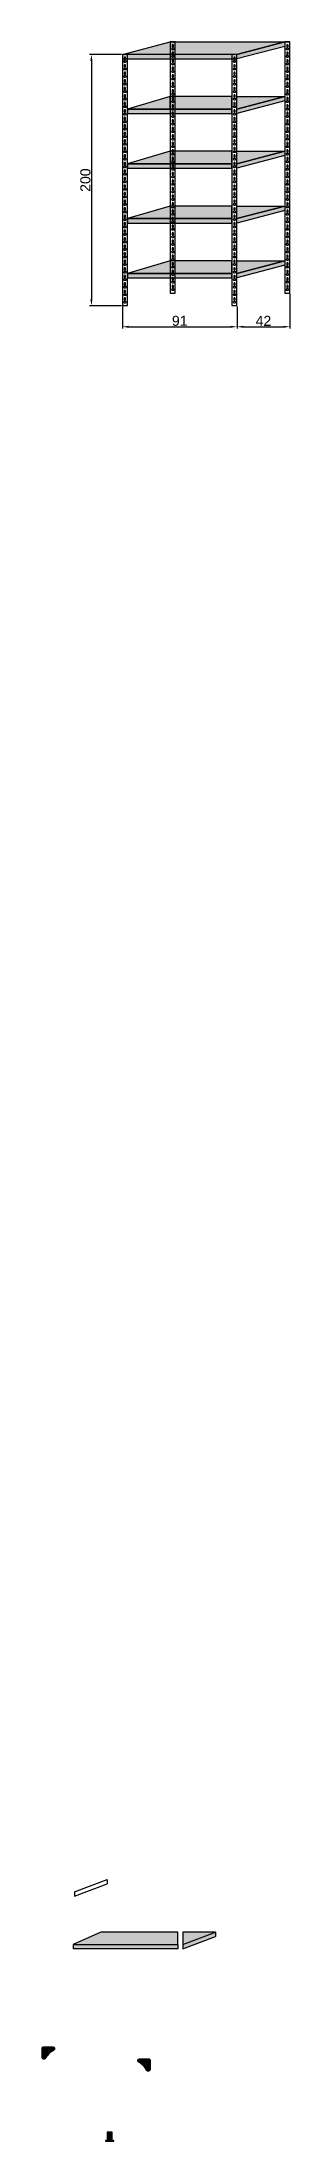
# Model space of a CAD drawing. Header units: millimetres. Extents: x 6614975 to 6624097, y 8742145 to 8746891.
# Drawn here: x 6619907 to 6620104, y 8744789 to 8746461 of the extents above; entities that cross this region are included whole.
import ezdxf

# ---------------------------------------------------------------- set-up
doc = ezdxf.new("R2010")
doc.units = ezdxf.units.MM
doc.styles.get("Standard").update_dxf_attribs({"font": 'arial.ttf'})
doc.dimstyles.new('ISO-25', dxfattribs={"dimtxt": 8, "dimasz": 5, "dimexe": 1.5, "dimexo": 0.625, "dimtad": 1, "dimtxsty": 'Standard', "dimcen": 2.5, "dimclrd": 1, "dimclre": 1, "dimclrt": 143, "dimadec": 0, "dimazin": 0, "dimtfac": 1, "dimtmove": 0, "dimatfit": 3, "dimfxl": 1, "dimarcsym": 0})

msp = doc.modelspace()

# ---------------------------------------------------------------- blocks, each defined once
blk = doc.blocks.new('UNION-R')
at = {"true_color": 0x939598}
h = blk.add_hatch(color=252, dxfattribs=at)
h.dxf.hatch_style = 1
h.paths.add_polyline_path([(-8.1, 0.4, 0.631348), (-9.2, -2, -0.142591), (-2.3, -8.8, 0.79062), (0.4, -8.1), (0.4, -1, 0.414), (-1, 0.4)])
h.paths.add_polyline_path([(-1.3, -0.7, -1), (-0.1, -0.7, -1)], flags=16)
h.paths.add_polyline_path([(-7.4, -1.4), (-8.2, -1.4, -0.736995), (-8.2, -0.6), (-7.4, -0.6, -1)], flags=16)
h.paths.add_polyline_path([(-0.6, -7.4), (-0.6, -8.3, -1), (-1.5, -8.3), (-1.5, -7.4, -0.736995)], flags=16)
at = {"true_color": 0xffffff}
h = blk.add_hatch(color=7, dxfattribs=at)
h.dxf.hatch_style = 1
h.paths.add_polyline_path([(-8.1, 0.4, 0.631348), (-9.2, -2, -0.142591), (-2.3, -8.8, 0.79062), (0.4, -8.1), (0.4, -1, 0.414), (-1, 0.4)])
h.paths.add_polyline_path([(-7.4, -1.4), (-8.2, -1.4, -0.736995), (-8.2, -0.6), (-7.4, -0.6, -1)], flags=16)
h.paths.add_polyline_path([(-0.1, -0.7, -1), (-1.3, -0.7, -1)], flags=16)
h.paths.add_polyline_path([(-0.6, -7.4), (-0.6, -8.3, -1), (-1.5, -8.3), (-1.5, -7.4, -0.736995)], flags=16)
for points in [[(0.4, -8.1, -0.79062), (-2.3, -8.8, 0.142591), (-9.2, -2, -0.631348), (-8.1, 0.4), (-1, 0.4, -0.414214), (0.4, -1), (0.4, -8.1)], [(-7.4, -0.6, -1), (-7.4, -1.4), (-8.2, -1.4, -0.736995), (-8.2, -0.6), (-7.4, -0.6)], [(-0.6, -8.3, -1), (-1.5, -8.3), (-1.5, -7.4, -0.736995), (-0.6, -7.4), (-0.6, -8.3)]]:
    blk.add_lwpolyline(points, format="xyb")
blk.add_circle((-0.7, -0.7), 0.581)
blk = doc.blocks.new('*D161')
at = {"color": 1, "lineweight": -2, "transparency": 16777216}
for p, q in [((6619970.5, 8746451.2), (6619945.1, 8746451.2)), ((6619970.5, 8746251.2), (6619945.1, 8746251.2))]:
    blk.add_line(p, q, dxfattribs=at)
at = {"color": 1, "linetype": 'Continuous', "lineweight": -2, "transparency": 16777216}
blk.add_line((6619946.6, 8746446.2), (6619946.6, 8746256.2), dxfattribs=at)
at = {"color": 1, "transparency": 16777216}
for points in [[(6619945.7, 8746446.2), (6619947.4, 8746446.2), (6619946.6, 8746451.2)], [(6619945.7, 8746256.2), (6619947.4, 8746256.2), (6619946.6, 8746251.2)]]:
    blk.add_solid(points, dxfattribs=at)
at = {"layer": 'Defpoints', "color": 0, "transparency": 16777216}
for p in [(6619971.2, 8746451.2), (6619946.6, 8746251.2), (6619971.2, 8746251.2)]:
    blk.add_point(p, dxfattribs=at)
at = {"color": 143, "transparency": 16777216, "insert": (6619941.8, 8746351.2), "char_height": 8, "attachment_point": 5, "rotation": 90}
blk.add_mtext('200', dxfattribs=at)
blk = doc.blocks.new('*D162')
at = {"color": 1, "lineweight": -2, "transparency": 16777216}
for p, q in [((6619971.2, 8746250.6), (6619971.2, 8746232.9)), ((6620062.2, 8746250.6), (6620062.2, 8746232.9))]:
    blk.add_line(p, q, dxfattribs=at)
at = {"color": 1, "linetype": 'Continuous', "lineweight": -2, "transparency": 16777216}
blk.add_line((6619976.2, 8746234.4), (6620057.2, 8746234.4), dxfattribs=at)
at = {"color": 1, "transparency": 16777216}
for points in [[(6619976.2, 8746235.2), (6619976.2, 8746233.6), (6619971.2, 8746234.4)], [(6620057.2, 8746235.2), (6620057.2, 8746233.6), (6620062.2, 8746234.4)]]:
    blk.add_solid(points, dxfattribs=at)
at = {"layer": 'Defpoints', "color": 0, "transparency": 16777216}
for p in [(6619971.2, 8746251.2), (6620062.2, 8746251.2), (6620062.2, 8746234.4)]:
    blk.add_point(p, dxfattribs=at)
at = {"color": 143, "transparency": 16777216, "insert": (6620016.7, 8746239.1), "char_height": 8, "attachment_point": 5}
blk.add_mtext('91', dxfattribs=at)
blk = doc.blocks.new('*D163')
at = {"color": 1, "lineweight": -2, "transparency": 16777216}
for p, q in [((6620062.2, 8746250.6), (6620062.2, 8746232.9)), ((6620104.2, 8746260.6), (6620104.2, 8746232.9))]:
    blk.add_line(p, q, dxfattribs=at)
at = {"color": 1, "linetype": 'Continuous', "lineweight": -2, "transparency": 16777216}
blk.add_line((6620067.2, 8746234.4), (6620099.2, 8746234.4), dxfattribs=at)
at = {"color": 1, "transparency": 16777216}
for points in [[(6620067.2, 8746235.2), (6620067.2, 8746233.6), (6620062.2, 8746234.4)], [(6620099.2, 8746235.2), (6620099.2, 8746233.6), (6620104.2, 8746234.4)]]:
    blk.add_solid(points, dxfattribs=at)
at = {"layer": 'Defpoints', "color": 0, "transparency": 16777216}
for p in [(6620062.2, 8746251.2), (6620104.2, 8746261.2), (6620104.2, 8746234.4)]:
    blk.add_point(p, dxfattribs=at)
at = {"color": 143, "transparency": 16777216, "insert": (6620083.2, 8746239.1), "char_height": 8, "attachment_point": 5}
blk.add_mtext('42', dxfattribs=at)

# ---------------------------------------------------------------- dimensions: what is measured, and where the dimension line sits
dim = msp.add_linear_dim(base=(6619946.556, 8746251.219), p1=(6619971.17, 8746451.219), p2=(6619971.17, 8746251.219), angle=90, dimstyle='ISO-25')
dim.commit()
dim.dimension.update_dxf_attribs({"geometry": '*D161', "text_midpoint": (6619941.846, 8746351.219)})
dim = msp.add_linear_dim(base=(6620062.17, 8746234.412), p1=(6619971.17, 8746251.219), p2=(6620062.17, 8746251.219), dimstyle='ISO-25')
dim.commit()
dim.dimension.update_dxf_attribs({"geometry": '*D162', "text_midpoint": (6620016.67, 8746239.122)})
dim = msp.add_linear_dim(base=(6620104.222, 8746234.412), p1=(6620062.17, 8746251.219), p2=(6620104.222, 8746261.219), text='42', dimstyle='ISO-25')
dim.commit()
dim.dimension.update_dxf_attribs({"geometry": '*D163', "text_midpoint": (6620083.196, 8746239.054)})

# ---------------------------------------------------------------- hatches: boundary and pattern name
h = msp.add_hatch(color=8)
h.dxf.hatch_style = 1
h.paths.add_polyline_path([(6620062.17, 8746451.219), (6620100.222, 8746461.219), (6620013.17, 8746461.219), (6620009.17, 8746461.219), (6619971.17, 8746451.219)])
h = msp.add_hatch(color=8)
h.dxf.hatch_style = 1
h.paths.add_polyline_path([(6619971.17, 8746451.219), (6619971.17, 8746447.719), (6620062.17, 8746447.719), (6620062.17, 8746451.219)])
h = msp.add_hatch(color=8)
h.dxf.hatch_style = 1
h.paths.add_polyline_path([(6620100.222, 8746457.719), (6620100.222, 8746461.219), (6620062.17, 8746451.219), (6620062.17, 8746447.719)])
h = msp.add_hatch(color=8)
h.dxf.hatch_style = 1
h.paths.add_polyline_path([(6620009.17, 8746417.719), (6619975.17, 8746407.719), (6620058.17, 8746407.719), (6620058.17, 8746417.719)])
h = msp.add_hatch(color=8)
h.dxf.hatch_style = 1
h.paths.add_polyline_path([(6620100.222, 8746414.219), (6620100.222, 8746417.719), (6620062.17, 8746407.719), (6620062.17, 8746404.219)])
h = msp.add_hatch(color=8)
h.dxf.hatch_style = 1
h.paths.add_polyline_path([(6620100.222, 8746417.719), (6620062.17, 8746417.719), (6620062.17, 8746407.719)])
h = msp.add_hatch(color=8)
h.dxf.hatch_style = 1
h.paths.add_polyline_path([(6620058.17, 8746404.219), (6620058.17, 8746407.719), (6619975.17, 8746407.719), (6619975.17, 8746404.219)])
h = msp.add_hatch(color=8)
h.dxf.hatch_style = 1
h.paths.add_polyline_path([(6620009.17, 8746374.192), (6619975.17, 8746364.192), (6620058.17, 8746364.192), (6620058.17, 8746374.192)])
h = msp.add_hatch(color=8)
h.dxf.hatch_style = 1
h.paths.add_polyline_path([(6620100.222, 8746370.692), (6620100.222, 8746374.192), (6620062.17, 8746364.192), (6620062.17, 8746360.692)])
h = msp.add_hatch(color=8)
h.dxf.hatch_style = 1
h.paths.add_polyline_path([(6620100.222, 8746374.192), (6620062.17, 8746374.192), (6620062.17, 8746364.192)])
h = msp.add_hatch(color=8)
h.dxf.hatch_style = 1
h.paths.add_polyline_path([(6620058.17, 8746360.692), (6620058.17, 8746364.192), (6619975.17, 8746364.192), (6619975.17, 8746360.692)])
h = msp.add_hatch(color=8)
h.dxf.hatch_style = 1
h.paths.add_polyline_path([(6620009.17, 8746330.521), (6619975.17, 8746320.521), (6620058.17, 8746320.521), (6620058.17, 8746330.521)])
h = msp.add_hatch(color=8)
h.dxf.hatch_style = 1
h.paths.add_polyline_path([(6620058.17, 8746317.021), (6620058.17, 8746320.521), (6619975.17, 8746320.521), (6619975.17, 8746317.021)])
h = msp.add_hatch(color=8)
h.dxf.hatch_style = 1
h.paths.add_polyline_path([(6620100.222, 8746327.021), (6620100.222, 8746330.521), (6620062.17, 8746320.521), (6620062.17, 8746317.021)])
h = msp.add_hatch(color=8)
h.dxf.hatch_style = 1
h.paths.add_polyline_path([(6620100.222, 8746330.521), (6620062.17, 8746330.521), (6620062.17, 8746320.521)])
h = msp.add_hatch(color=8)
h.dxf.hatch_style = 1
h.paths.add_polyline_path([(6620009.17, 8746286.959), (6619975.17, 8746276.959), (6620058.17, 8746276.959), (6620058.17, 8746286.959)])
h = msp.add_hatch(color=8)
h.dxf.hatch_style = 1
h.paths.add_polyline_path([(6620100.222, 8746283.459), (6620100.222, 8746286.959), (6620062.17, 8746276.959), (6620062.17, 8746273.459)])
h = msp.add_hatch(color=8)
h.dxf.hatch_style = 1
h.paths.add_polyline_path([(6620100.222, 8746286.959), (6620062.17, 8746286.959), (6620062.17, 8746276.959)])
h = msp.add_hatch(color=8)
h.dxf.hatch_style = 1
h.paths.add_polyline_path([(6620058.17, 8746273.459), (6620058.17, 8746276.959), (6619975.17, 8746276.959), (6619975.17, 8746273.459)])
at = {"true_color": 0x636466}
h = msp.add_hatch(color=251, dxfattribs=at)
h.dxf.hatch_style = 1
h.paths.add_polyline_path([(6620015.071, 8744945.898), (6620015.071, 8744955.898), (6619954.071, 8744955.898), (6619932.071, 8744945.898)])
h = msp.add_hatch(color=251, dxfattribs=at)
h.dxf.hatch_style = 1
h.paths.add_polyline_path([(6620015.071, 8744942.398), (6620015.071, 8744945.898), (6619932.071, 8744945.898), (6619932.071, 8744942.398)])
h = msp.add_hatch(color=251, dxfattribs=at)
h.dxf.hatch_style = 1
h.paths.add_polyline_path([(6620019.071, 8744955.898), (6620019.071, 8744945.898), (6620045.018, 8744955.898)])
h = msp.add_hatch(color=251, dxfattribs=at)
h.dxf.hatch_style = 1
h.paths.add_polyline_path([(6620045.018, 8744952.398), (6620045.018, 8744955.898), (6620019.071, 8744945.898), (6620019.071, 8744942.398)])
h = msp.add_hatch(color=251, dxfattribs=at)
h.dxf.hatch_style = 1
h.paths.add_polyline_path([(6619963.028, 8744796.462), (6619959.028, 8744796.462), (6619959.028, 8744789.962), (6619963.028, 8744789.962)])
h.paths.add_polyline_path([(6619961.541, 8744791.539, -1), (6619960.541, 8744791.539), (6619960.541, 8744792.539, -1), (6619961.541, 8744792.539)], flags=16)
h.paths.add_polyline_path([(6619960.494, 8744794.322), (6619960.494, 8744795.322, -1), (6619961.494, 8744795.322), (6619961.494, 8744794.322, -1)], flags=16)
h.paths.add_polyline_path([(6619964.278, 8744789.962), (6619957.778, 8744789.962), (6619957.778, 8744789.462), (6619964.278, 8744789.462)])

# ---------------------------------------------------------------- linework, layer by layer
for p, q in [((6620009.17, 8746461.219), (6620013.17, 8746461.219)), ((6620009.17, 8746407.719), (6620009.17, 8746417.719)), ((6619933.219, 8744987.864), (6619959.166, 8744997.864)), ((6619933.219, 8744984.364), (6619959.166, 8744994.364)), ((6619959.166, 8744997.864), (6619959.166, 8744994.364)), ((6619933.219, 8744987.864), (6619933.219, 8744984.364)), ((6619954.071, 8744955.898), (6619932.071, 8744945.898)), ((6619932.071, 8744945.898), (6619932.071, 8744942.398)), ((6619932.071, 8744945.898), (6620015.071, 8744945.898)), ((6620015.071, 8744955.898), (6619954.071, 8744955.898)), ((6620015.071, 8744945.898), (6620015.071, 8744955.898)), ((6620015.071, 8744945.898), (6620015.071, 8744942.398)), ((6620019.071, 8744945.898), (6620045.018, 8744955.898)), ((6620045.018, 8744955.898), (6620019.071, 8744955.898)), ((6620019.071, 8744955.898), (6620019.071, 8744945.898)), ((6620019.071, 8744942.398), (6620045.018, 8744952.398)), ((6620019.071, 8744945.898), (6620019.071, 8744942.398)), ((6620045.018, 8744955.898), (6620045.018, 8744952.398)), ((6620015.071, 8744942.398), (6619932.071, 8744942.398))]:
    msp.add_line(p, q)
for points in [[(6620100.222, 8746461.219), (6620062.17, 8746451.219), (6619971.17, 8746451.219), (6620009.17, 8746461.219), (6620013.17, 8746461.219), (6620104.222, 8746461.219)], [(6620009.17, 8746417.719), (6619975.17, 8746407.719), (6620058.17, 8746407.719), (6620058.17, 8746417.719), (6620009.17, 8746417.719)], [(6620009.17, 8746374.192), (6619975.17, 8746364.192), (6620058.17, 8746364.192), (6620058.17, 8746374.192), (6620009.17, 8746374.192)], [(6620009.17, 8746330.521), (6619975.17, 8746320.521), (6620058.17, 8746320.521), (6620058.17, 8746330.521), (6620009.17, 8746330.521)], [(6620009.17, 8746286.959), (6619975.17, 8746276.959), (6620058.17, 8746276.959), (6620058.17, 8746286.959), (6620009.17, 8746286.959)]]:
    msp.add_lwpolyline(points)
for points in [[(6619971.17, 8746251.219), (6619975.17, 8746251.219), (6619975.17, 8746451.219), (6619971.17, 8746451.219)], [(6619971.17, 8746447.719), (6620062.17, 8746447.719), (6620062.17, 8746451.219), (6619971.17, 8746451.219)], [(6620009.17, 8746261.219), (6620013.17, 8746261.219), (6620013.17, 8746461.219), (6620009.17, 8746461.219)], [(6620058.17, 8746251.219), (6620062.17, 8746251.219), (6620062.17, 8746451.219), (6620058.17, 8746451.219)], [(6620062.17, 8746451.219), (6620100.222, 8746461.219), (6620100.222, 8746457.719), (6620062.17, 8746447.719)], [(6620100.222, 8746261.219), (6620104.222, 8746261.219), (6620104.222, 8746461.219), (6620100.222, 8746461.219)], [(6620062.17, 8746407.719), (6620100.222, 8746417.719), (6620100.222, 8746414.219), (6620062.17, 8746404.219)], [(6620062.17, 8746417.719), (6620100.222, 8746417.719), (6620062.17, 8746407.719)], [(6619975.17, 8746404.219), (6620058.17, 8746404.219), (6620058.17, 8746407.719), (6619975.17, 8746407.719)], [(6620062.17, 8746364.192), (6620100.222, 8746374.192), (6620100.222, 8746370.692), (6620062.17, 8746360.692)], [(6620062.17, 8746374.192), (6620100.222, 8746374.192), (6620062.17, 8746364.192)], [(6619975.17, 8746360.692), (6620058.17, 8746360.692), (6620058.17, 8746364.192), (6619975.17, 8746364.192)], [(6619975.17, 8746317.021), (6620058.17, 8746317.021), (6620058.17, 8746320.521), (6619975.17, 8746320.521)], [(6620062.17, 8746320.521), (6620100.222, 8746330.521), (6620100.222, 8746327.021), (6620062.17, 8746317.021)], [(6620062.17, 8746330.521), (6620100.222, 8746330.521), (6620062.17, 8746320.521)], [(6620062.17, 8746276.959), (6620100.222, 8746286.959), (6620100.222, 8746283.459), (6620062.17, 8746273.459)], [(6620062.17, 8746286.959), (6620100.222, 8746286.959), (6620062.17, 8746276.959)], [(6619975.17, 8746273.459), (6620058.17, 8746273.459), (6620058.17, 8746276.959), (6619975.17, 8746276.959)], [(6619959.028, 8744789.962), (6619963.028, 8744789.962), (6619963.028, 8744796.462), (6619959.028, 8744796.462)], [(6619957.778, 8744789.462), (6619964.278, 8744789.462), (6619964.278, 8744789.962), (6619957.778, 8744789.962)]]:
    msp.add_lwpolyline(points, close=True)
for points in [[(6619972.67, 8746447.719, 1), (6619973.67, 8746447.719), (6619973.67, 8746448.719, 1), (6619972.67, 8746448.719)], [(6620010.67, 8746456.219, 1), (6620010.67, 8746455.219), (6620011.67, 8746455.219, 1), (6620011.67, 8746456.219)], [(6620010.67, 8746450.219, 1), (6620010.67, 8746449.219), (6620011.67, 8746449.219, 1), (6620011.67, 8746450.219)], [(6620010.67, 8746457.719, 1), (6620011.67, 8746457.719), (6620011.67, 8746458.719, 1), (6620010.67, 8746458.719)], [(6620010.67, 8746451.719, 1), (6620011.67, 8746451.719), (6620011.67, 8746452.719, 1), (6620010.67, 8746452.719)], [(6620059.67, 8746447.719, 1), (6620060.67, 8746447.719), (6620060.67, 8746448.719, 1), (6620059.67, 8746448.719)], [(6620101.722, 8746456.219, 1), (6620101.722, 8746455.219), (6620102.722, 8746455.219, 1), (6620102.722, 8746456.219)], [(6620101.722, 8746450.219, 1), (6620101.722, 8746449.219), (6620102.722, 8746449.219, 1), (6620102.722, 8746450.219)], [(6620101.722, 8746457.719, 1), (6620102.722, 8746457.719), (6620102.722, 8746458.719, 1), (6620101.722, 8746458.719)], [(6620101.722, 8746451.719, 1), (6620102.722, 8746451.719), (6620102.722, 8746452.719, 1), (6620101.722, 8746452.719)], [(6619972.67, 8746446.219, 1), (6619972.67, 8746445.219), (6619973.67, 8746445.219, 1), (6619973.67, 8746446.219)], [(6619972.67, 8746440.219, 1), (6619972.67, 8746439.219), (6619973.67, 8746439.219, 1), (6619973.67, 8746440.219)], [(6619972.67, 8746434.219, 1), (6619972.67, 8746433.219), (6619973.67, 8746433.219, 1), (6619973.67, 8746434.219)], [(6619972.67, 8746441.719, 1), (6619973.67, 8746441.719), (6619973.67, 8746442.719, 1), (6619972.67, 8746442.719)], [(6619972.67, 8746435.719, 1), (6619973.67, 8746435.719), (6619973.67, 8746436.719, 1), (6619972.67, 8746436.719)], [(6620010.67, 8746444.219, 1), (6620010.67, 8746443.219), (6620011.67, 8746443.219, 1), (6620011.67, 8746444.219)], [(6620010.67, 8746438.219, 1), (6620010.67, 8746437.219), (6620011.67, 8746437.219, 1), (6620011.67, 8746438.219)], [(6620010.67, 8746432.219, 1), (6620010.67, 8746431.219), (6620011.67, 8746431.219, 1), (6620011.67, 8746432.219)], [(6620010.67, 8746445.719, 1), (6620011.67, 8746445.719), (6620011.67, 8746446.719, 1), (6620010.67, 8746446.719)], [(6620010.67, 8746439.719, 1), (6620011.67, 8746439.719), (6620011.67, 8746440.719, 1), (6620010.67, 8746440.719)], [(6620010.67, 8746433.719, 1), (6620011.67, 8746433.719), (6620011.67, 8746434.719, 1), (6620010.67, 8746434.719)], [(6620059.67, 8746446.219, 1), (6620059.67, 8746445.219), (6620060.67, 8746445.219, 1), (6620060.67, 8746446.219)], [(6620059.67, 8746440.219, 1), (6620059.67, 8746439.219), (6620060.67, 8746439.219, 1), (6620060.67, 8746440.219)], [(6620059.67, 8746434.219, 1), (6620059.67, 8746433.219), (6620060.67, 8746433.219, 1), (6620060.67, 8746434.219)], [(6620059.67, 8746441.719, 1), (6620060.67, 8746441.719), (6620060.67, 8746442.719, 1), (6620059.67, 8746442.719)], [(6620059.67, 8746435.719, 1), (6620060.67, 8746435.719), (6620060.67, 8746436.719, 1), (6620059.67, 8746436.719)], [(6620101.722, 8746444.219, 1), (6620101.722, 8746443.219), (6620102.722, 8746443.219, 1), (6620102.722, 8746444.219)], [(6620101.722, 8746438.219, 1), (6620101.722, 8746437.219), (6620102.722, 8746437.219, 1), (6620102.722, 8746438.219)], [(6620101.722, 8746432.219, 1), (6620101.722, 8746431.219), (6620102.722, 8746431.219, 1), (6620102.722, 8746432.219)], [(6620101.722, 8746445.719, 1), (6620102.722, 8746445.719), (6620102.722, 8746446.719, 1), (6620101.722, 8746446.719)], [(6620101.722, 8746439.719, 1), (6620102.722, 8746439.719), (6620102.722, 8746440.719, 1), (6620101.722, 8746440.719)], [(6620101.722, 8746433.719, 1), (6620102.722, 8746433.719), (6620102.722, 8746434.719, 1), (6620101.722, 8746434.719)], [(6619972.67, 8746428.219, 1), (6619972.67, 8746427.219), (6619973.67, 8746427.219, 1), (6619973.67, 8746428.219)], [(6619972.67, 8746422.219, 1), (6619972.67, 8746421.219), (6619973.67, 8746421.219, 1), (6619973.67, 8746422.219)], [(6619972.67, 8746416.219, 1), (6619972.67, 8746415.219), (6619973.67, 8746415.219, 1), (6619973.67, 8746416.219)], [(6619972.67, 8746429.719, 1), (6619973.67, 8746429.719), (6619973.67, 8746430.719, 1), (6619972.67, 8746430.719)], [(6619972.67, 8746423.719, 1), (6619973.67, 8746423.719), (6619973.67, 8746424.719, 1), (6619972.67, 8746424.719)], [(6619972.67, 8746417.719, 1), (6619973.67, 8746417.719), (6619973.67, 8746418.719, 1), (6619972.67, 8746418.719)], [(6620010.67, 8746426.219, 1), (6620010.67, 8746425.219), (6620011.67, 8746425.219, 1), (6620011.67, 8746426.219)], [(6620010.67, 8746420.219, 1), (6620010.67, 8746419.219), (6620011.67, 8746419.219, 1), (6620011.67, 8746420.219)], [(6620010.67, 8746427.719, 1), (6620011.67, 8746427.719), (6620011.67, 8746428.719, 1), (6620010.67, 8746428.719)], [(6620010.67, 8746421.719, 1), (6620011.67, 8746421.719), (6620011.67, 8746422.719, 1), (6620010.67, 8746422.719)], [(6620010.67, 8746415.719, 1), (6620011.67, 8746415.719), (6620011.67, 8746416.719, 1), (6620010.67, 8746416.719)], [(6620059.67, 8746428.219, 1), (6620059.67, 8746427.219), (6620060.67, 8746427.219, 1), (6620060.67, 8746428.219)], [(6620059.67, 8746422.219, 1), (6620059.67, 8746421.219), (6620060.67, 8746421.219, 1), (6620060.67, 8746422.219)], [(6620059.67, 8746416.219, 1), (6620059.67, 8746415.219), (6620060.67, 8746415.219, 1), (6620060.67, 8746416.219)], [(6620059.67, 8746429.719, 1), (6620060.67, 8746429.719), (6620060.67, 8746430.719, 1), (6620059.67, 8746430.719)], [(6620059.67, 8746423.719, 1), (6620060.67, 8746423.719), (6620060.67, 8746424.719, 1), (6620059.67, 8746424.719)], [(6620059.67, 8746417.719, 1), (6620060.67, 8746417.719), (6620060.67, 8746418.719, 1), (6620059.67, 8746418.719)], [(6620101.722, 8746426.219, 1), (6620101.722, 8746425.219), (6620102.722, 8746425.219, 1), (6620102.722, 8746426.219)], [(6620101.722, 8746420.219, 1), (6620101.722, 8746419.219), (6620102.722, 8746419.219, 1), (6620102.722, 8746420.219)], [(6620101.722, 8746427.719, 1), (6620102.722, 8746427.719), (6620102.722, 8746428.719, 1), (6620101.722, 8746428.719)], [(6620101.722, 8746421.719, 1), (6620102.722, 8746421.719), (6620102.722, 8746422.719, 1), (6620101.722, 8746422.719)], [(6620101.722, 8746415.719, 1), (6620102.722, 8746415.719), (6620102.722, 8746416.719, 1), (6620101.722, 8746416.719)], [(6619972.67, 8746410.219, 1), (6619972.67, 8746409.219), (6619973.67, 8746409.219, 1), (6619973.67, 8746410.219)], [(6619972.67, 8746404.219, 1), (6619972.67, 8746403.219), (6619973.67, 8746403.219, 1), (6619973.67, 8746404.219)], [(6619972.67, 8746398.219, 1), (6619972.67, 8746397.219), (6619973.67, 8746397.219, 1), (6619973.67, 8746398.219)], [(6619972.67, 8746411.719, 1), (6619973.67, 8746411.719), (6619973.67, 8746412.719, 1), (6619972.67, 8746412.719)], [(6619972.67, 8746405.719, 1), (6619973.67, 8746405.719), (6619973.67, 8746406.719, 1), (6619972.67, 8746406.719)], [(6619972.67, 8746399.719, 1), (6619973.67, 8746399.719), (6619973.67, 8746400.719, 1), (6619972.67, 8746400.719)], [(6620010.67, 8746414.219, 1), (6620010.67, 8746413.219), (6620011.67, 8746413.219, 1), (6620011.67, 8746414.219)], [(6620010.67, 8746408.219, 1), (6620010.67, 8746407.219), (6620011.67, 8746407.219, 1), (6620011.67, 8746408.219)], [(6620010.67, 8746402.354, 1), (6620010.67, 8746401.354), (6620011.67, 8746401.354, 1), (6620011.67, 8746402.354)], [(6620010.67, 8746409.719, 1), (6620011.67, 8746409.719), (6620011.67, 8746410.719, 1), (6620010.67, 8746410.719)], [(6620010.67, 8746403.854, 1), (6620011.67, 8746403.854), (6620011.67, 8746404.854, 1), (6620010.67, 8746404.854)], [(6620010.67, 8746397.854, 1), (6620011.67, 8746397.854), (6620011.67, 8746398.854, 1), (6620010.67, 8746398.854)], [(6620059.67, 8746410.219, 1), (6620059.67, 8746409.219), (6620060.67, 8746409.219, 1), (6620060.67, 8746410.219)], [(6620059.67, 8746404.219, 1), (6620059.67, 8746403.219), (6620060.67, 8746403.219, 1), (6620060.67, 8746404.219)], [(6620059.67, 8746398.219, 1), (6620059.67, 8746397.219), (6620060.67, 8746397.219, 1), (6620060.67, 8746398.219)], [(6620059.67, 8746411.719, 1), (6620060.67, 8746411.719), (6620060.67, 8746412.719, 1), (6620059.67, 8746412.719)], [(6620059.67, 8746405.719, 1), (6620060.67, 8746405.719), (6620060.67, 8746406.719, 1), (6620059.67, 8746406.719)], [(6620059.67, 8746399.719, 1), (6620060.67, 8746399.719), (6620060.67, 8746400.719, 1), (6620059.67, 8746400.719)], [(6620101.722, 8746414.219, 1), (6620101.722, 8746413.219), (6620102.722, 8746413.219, 1), (6620102.722, 8746414.219)], [(6620101.722, 8746408.219, 1), (6620101.722, 8746407.219), (6620102.722, 8746407.219, 1), (6620102.722, 8746408.219)], [(6620101.722, 8746402.354, 1), (6620101.722, 8746401.354), (6620102.722, 8746401.354, 1), (6620102.722, 8746402.354)], [(6620101.722, 8746409.719, 1), (6620102.722, 8746409.719), (6620102.722, 8746410.719, 1), (6620101.722, 8746410.719)], [(6620101.722, 8746403.854, 1), (6620102.722, 8746403.854), (6620102.722, 8746404.854, 1), (6620101.722, 8746404.854)], [(6620101.722, 8746397.854, 1), (6620102.722, 8746397.854), (6620102.722, 8746398.854, 1), (6620101.722, 8746398.854)], [(6619972.67, 8746392.354, 1), (6619972.67, 8746391.354), (6619973.67, 8746391.354, 1), (6619973.67, 8746392.354)], [(6619972.67, 8746386.354, 1), (6619972.67, 8746385.354), (6619973.67, 8746385.354, 1), (6619973.67, 8746386.354)], [(6619972.67, 8746393.854, 1), (6619973.67, 8746393.854), (6619973.67, 8746394.854, 1), (6619972.67, 8746394.854)], [(6619972.67, 8746387.854, 1), (6619973.67, 8746387.854), (6619973.67, 8746388.854, 1), (6619972.67, 8746388.854)], [(6619972.67, 8746381.854, 1), (6619973.67, 8746381.854), (6619973.67, 8746382.854, 1), (6619972.67, 8746382.854)], [(6620010.67, 8746396.354, 1), (6620010.67, 8746395.354), (6620011.67, 8746395.354, 1), (6620011.67, 8746396.354)], [(6620010.67, 8746390.354, 1), (6620010.67, 8746389.354), (6620011.67, 8746389.354, 1), (6620011.67, 8746390.354)], [(6620010.67, 8746384.354, 1), (6620010.67, 8746383.354), (6620011.67, 8746383.354, 1), (6620011.67, 8746384.354)], [(6620010.67, 8746391.854, 1), (6620011.67, 8746391.854), (6620011.67, 8746392.854, 1), (6620010.67, 8746392.854)], [(6620010.67, 8746385.854, 1), (6620011.67, 8746385.854), (6620011.67, 8746386.854, 1), (6620010.67, 8746386.854)], [(6620010.67, 8746379.854, 1), (6620011.67, 8746379.854), (6620011.67, 8746380.854, 1), (6620010.67, 8746380.854)], [(6620059.67, 8746392.354, 1), (6620059.67, 8746391.354), (6620060.67, 8746391.354, 1), (6620060.67, 8746392.354)], [(6620059.67, 8746386.354, 1), (6620059.67, 8746385.354), (6620060.67, 8746385.354, 1), (6620060.67, 8746386.354)], [(6620059.67, 8746393.854, 1), (6620060.67, 8746393.854), (6620060.67, 8746394.854, 1), (6620059.67, 8746394.854)], [(6620059.67, 8746387.854, 1), (6620060.67, 8746387.854), (6620060.67, 8746388.854, 1), (6620059.67, 8746388.854)], [(6620059.67, 8746381.854, 1), (6620060.67, 8746381.854), (6620060.67, 8746382.854, 1), (6620059.67, 8746382.854)], [(6620101.722, 8746396.354, 1), (6620101.722, 8746395.354), (6620102.722, 8746395.354, 1), (6620102.722, 8746396.354)], [(6620101.722, 8746390.354, 1), (6620101.722, 8746389.354), (6620102.722, 8746389.354, 1), (6620102.722, 8746390.354)], [(6620101.722, 8746384.354, 1), (6620101.722, 8746383.354), (6620102.722, 8746383.354, 1), (6620102.722, 8746384.354)], [(6620101.722, 8746391.854, 1), (6620102.722, 8746391.854), (6620102.722, 8746392.854, 1), (6620101.722, 8746392.854)], [(6620101.722, 8746385.854, 1), (6620102.722, 8746385.854), (6620102.722, 8746386.854, 1), (6620101.722, 8746386.854)], [(6620101.722, 8746379.854, 1), (6620102.722, 8746379.854), (6620102.722, 8746380.854, 1), (6620101.722, 8746380.854)], [(6619972.67, 8746380.354, 1), (6619972.67, 8746379.354), (6619973.67, 8746379.354, 1), (6619973.67, 8746380.354)], [(6619972.67, 8746374.354, 1), (6619972.67, 8746373.354), (6619973.67, 8746373.354, 1), (6619973.67, 8746374.354)], [(6619972.67, 8746368.354, 1), (6619972.67, 8746367.354), (6619973.67, 8746367.354, 1), (6619973.67, 8746368.354)], [(6619972.67, 8746375.854, 1), (6619973.67, 8746375.854), (6619973.67, 8746376.854, 1), (6619972.67, 8746376.854)], [(6619972.67, 8746369.854, 1), (6619973.67, 8746369.854), (6619973.67, 8746370.854, 1), (6619972.67, 8746370.854)], [(6619972.67, 8746363.854, 1), (6619973.67, 8746363.854), (6619973.67, 8746364.854, 1), (6619972.67, 8746364.854)], [(6620010.67, 8746378.354, 1), (6620010.67, 8746377.354), (6620011.67, 8746377.354, 1), (6620011.67, 8746378.354)], [(6620010.67, 8746372.354, 1), (6620010.67, 8746371.354), (6620011.67, 8746371.354, 1), (6620011.67, 8746372.354)], [(6620010.67, 8746366.354, 1), (6620010.67, 8746365.354), (6620011.67, 8746365.354, 1), (6620011.67, 8746366.354)], [(6620010.67, 8746373.854, 1), (6620011.67, 8746373.854), (6620011.67, 8746374.854, 1), (6620010.67, 8746374.854)], [(6620010.67, 8746367.854, 1), (6620011.67, 8746367.854), (6620011.67, 8746368.854, 1), (6620010.67, 8746368.854)], [(6620059.67, 8746380.354, 1), (6620059.67, 8746379.354), (6620060.67, 8746379.354, 1), (6620060.67, 8746380.354)], [(6620059.67, 8746374.354, 1), (6620059.67, 8746373.354), (6620060.67, 8746373.354, 1), (6620060.67, 8746374.354)], [(6620059.67, 8746368.354, 1), (6620059.67, 8746367.354), (6620060.67, 8746367.354, 1), (6620060.67, 8746368.354)], [(6620059.67, 8746375.854, 1), (6620060.67, 8746375.854), (6620060.67, 8746376.854, 1), (6620059.67, 8746376.854)], [(6620059.67, 8746369.854, 1), (6620060.67, 8746369.854), (6620060.67, 8746370.854, 1), (6620059.67, 8746370.854)], [(6620059.67, 8746363.854, 1), (6620060.67, 8746363.854), (6620060.67, 8746364.854, 1), (6620059.67, 8746364.854)], [(6620101.722, 8746378.354, 1), (6620101.722, 8746377.354), (6620102.722, 8746377.354, 1), (6620102.722, 8746378.354)], [(6620101.722, 8746372.354, 1), (6620101.722, 8746371.354), (6620102.722, 8746371.354, 1), (6620102.722, 8746372.354)], [(6620101.722, 8746366.354, 1), (6620101.722, 8746365.354), (6620102.722, 8746365.354, 1), (6620102.722, 8746366.354)], [(6620101.722, 8746373.854, 1), (6620102.722, 8746373.854), (6620102.722, 8746374.854, 1), (6620101.722, 8746374.854)], [(6620101.722, 8746367.854, 1), (6620102.722, 8746367.854), (6620102.722, 8746368.854, 1), (6620101.722, 8746368.854)], [(6619972.67, 8746362.354, 1), (6619972.67, 8746361.354), (6619973.67, 8746361.354, 1), (6619973.67, 8746362.354)], [(6619972.67, 8746356.354, 1), (6619972.67, 8746355.354), (6619973.67, 8746355.354, 1), (6619973.67, 8746356.354)], [(6619972.67, 8746350.354, 1), (6619972.67, 8746349.354), (6619973.67, 8746349.354, 1), (6619973.67, 8746350.354)], [(6619972.67, 8746357.854, 1), (6619973.67, 8746357.854), (6619973.67, 8746358.854, 1), (6619972.67, 8746358.854)], [(6619972.67, 8746351.854, 1), (6619973.67, 8746351.854), (6619973.67, 8746352.854, 1), (6619972.67, 8746352.854)], [(6620010.67, 8746360.354, 1), (6620010.67, 8746359.354), (6620011.67, 8746359.354, 1), (6620011.67, 8746360.354)], [(6620010.67, 8746354.354, 1), (6620010.67, 8746353.354), (6620011.67, 8746353.354, 1), (6620011.67, 8746354.354)], [(6620010.67, 8746348.354, 1), (6620010.67, 8746347.354), (6620011.67, 8746347.354, 1), (6620011.67, 8746348.354)], [(6620010.67, 8746361.854, 1), (6620011.67, 8746361.854), (6620011.67, 8746362.854, 1), (6620010.67, 8746362.854)], [(6620010.67, 8746355.854, 1), (6620011.67, 8746355.854), (6620011.67, 8746356.854, 1), (6620010.67, 8746356.854)], [(6620010.67, 8746349.854, 1), (6620011.67, 8746349.854), (6620011.67, 8746350.854, 1), (6620010.67, 8746350.854)], [(6620059.67, 8746362.354, 1), (6620059.67, 8746361.354), (6620060.67, 8746361.354, 1), (6620060.67, 8746362.354)], [(6620059.67, 8746356.354, 1), (6620059.67, 8746355.354), (6620060.67, 8746355.354, 1), (6620060.67, 8746356.354)], [(6620059.67, 8746350.354, 1), (6620059.67, 8746349.354), (6620060.67, 8746349.354, 1), (6620060.67, 8746350.354)], [(6620059.67, 8746357.854, 1), (6620060.67, 8746357.854), (6620060.67, 8746358.854, 1), (6620059.67, 8746358.854)], [(6620059.67, 8746351.854, 1), (6620060.67, 8746351.854), (6620060.67, 8746352.854, 1), (6620059.67, 8746352.854)], [(6620101.722, 8746360.354, 1), (6620101.722, 8746359.354), (6620102.722, 8746359.354, 1), (6620102.722, 8746360.354)], [(6620101.722, 8746354.354, 1), (6620101.722, 8746353.354), (6620102.722, 8746353.354, 1), (6620102.722, 8746354.354)], [(6620101.722, 8746348.354, 1), (6620101.722, 8746347.354), (6620102.722, 8746347.354, 1), (6620102.722, 8746348.354)], [(6620101.722, 8746361.854, 1), (6620102.722, 8746361.854), (6620102.722, 8746362.854, 1), (6620101.722, 8746362.854)], [(6620101.722, 8746355.854, 1), (6620102.722, 8746355.854), (6620102.722, 8746356.854, 1), (6620101.722, 8746356.854)], [(6620101.722, 8746349.854, 1), (6620102.722, 8746349.854), (6620102.722, 8746350.854, 1), (6620101.722, 8746350.854)], [(6619972.67, 8746344.354, 1), (6619972.67, 8746343.354), (6619973.67, 8746343.354, 1), (6619973.67, 8746344.354)], [(6619972.67, 8746338.354, 1), (6619972.67, 8746337.354), (6619973.67, 8746337.354, 1), (6619973.67, 8746338.354)], [(6619972.67, 8746332.354, 1), (6619972.67, 8746331.354), (6619973.67, 8746331.354, 1), (6619973.67, 8746332.354)], [(6619972.67, 8746345.854, 1), (6619973.67, 8746345.854), (6619973.67, 8746346.854, 1), (6619972.67, 8746346.854)], [(6619972.67, 8746339.854, 1), (6619973.67, 8746339.854), (6619973.67, 8746340.854, 1), (6619972.67, 8746340.854)], [(6619972.67, 8746333.854, 1), (6619973.67, 8746333.854), (6619973.67, 8746334.854, 1), (6619972.67, 8746334.854)], [(6620010.67, 8746342.354, 1), (6620010.67, 8746341.354), (6620011.67, 8746341.354, 1), (6620011.67, 8746342.354)], [(6620010.67, 8746336.354, 1), (6620010.67, 8746335.354), (6620011.67, 8746335.354, 1), (6620011.67, 8746336.354)], [(6620010.67, 8746343.854, 1), (6620011.67, 8746343.854), (6620011.67, 8746344.854, 1), (6620010.67, 8746344.854)], [(6620010.67, 8746337.854, 1), (6620011.67, 8746337.854), (6620011.67, 8746338.854, 1), (6620010.67, 8746338.854)], [(6620010.67, 8746331.854, 1), (6620011.67, 8746331.854), (6620011.67, 8746332.854, 1), (6620010.67, 8746332.854)], [(6620059.67, 8746344.354, 1), (6620059.67, 8746343.354), (6620060.67, 8746343.354, 1), (6620060.67, 8746344.354)], [(6620059.67, 8746338.354, 1), (6620059.67, 8746337.354), (6620060.67, 8746337.354, 1), (6620060.67, 8746338.354)], [(6620059.67, 8746332.354, 1), (6620059.67, 8746331.354), (6620060.67, 8746331.354, 1), (6620060.67, 8746332.354)], [(6620059.67, 8746345.854, 1), (6620060.67, 8746345.854), (6620060.67, 8746346.854, 1), (6620059.67, 8746346.854)], [(6620059.67, 8746339.854, 1), (6620060.67, 8746339.854), (6620060.67, 8746340.854, 1), (6620059.67, 8746340.854)], [(6620059.67, 8746333.854, 1), (6620060.67, 8746333.854), (6620060.67, 8746334.854, 1), (6620059.67, 8746334.854)], [(6620101.722, 8746342.354, 1), (6620101.722, 8746341.354), (6620102.722, 8746341.354, 1), (6620102.722, 8746342.354)], [(6620101.722, 8746336.354, 1), (6620101.722, 8746335.354), (6620102.722, 8746335.354, 1), (6620102.722, 8746336.354)], [(6620101.722, 8746343.854, 1), (6620102.722, 8746343.854), (6620102.722, 8746344.854, 1), (6620101.722, 8746344.854)], [(6620101.722, 8746337.854, 1), (6620102.722, 8746337.854), (6620102.722, 8746338.854, 1), (6620101.722, 8746338.854)], [(6620101.722, 8746331.854, 1), (6620102.722, 8746331.854), (6620102.722, 8746332.854, 1), (6620101.722, 8746332.854)], [(6619972.67, 8746326.354, 1), (6619972.67, 8746325.354), (6619973.67, 8746325.354, 1), (6619973.67, 8746326.354)], [(6619972.67, 8746320.354, 1), (6619972.67, 8746319.354), (6619973.67, 8746319.354, 1), (6619973.67, 8746320.354)], [(6619972.67, 8746314.488, 1), (6619972.67, 8746313.488), (6619973.67, 8746313.488, 1), (6619973.67, 8746314.488)], [(6619972.67, 8746327.854, 1), (6619973.67, 8746327.854), (6619973.67, 8746328.854, 1), (6619972.67, 8746328.854)], [(6619972.67, 8746321.854, 1), (6619973.67, 8746321.854), (6619973.67, 8746322.854, 1), (6619972.67, 8746322.854)], [(6619972.67, 8746315.988, 1), (6619973.67, 8746315.988), (6619973.67, 8746316.988, 1), (6619972.67, 8746316.988)], [(6620010.67, 8746330.354, 1), (6620010.67, 8746329.354), (6620011.67, 8746329.354, 1), (6620011.67, 8746330.354)], [(6620010.67, 8746324.488, 1), (6620010.67, 8746323.488), (6620011.67, 8746323.488, 1), (6620011.67, 8746324.488)], [(6620010.67, 8746318.488, 1), (6620010.67, 8746317.488), (6620011.67, 8746317.488, 1), (6620011.67, 8746318.488)], [(6620010.67, 8746325.988, 1), (6620011.67, 8746325.988), (6620011.67, 8746326.988, 1), (6620010.67, 8746326.988)], [(6620010.67, 8746319.988, 1), (6620011.67, 8746319.988), (6620011.67, 8746320.988, 1), (6620010.67, 8746320.988)], [(6620010.67, 8746313.988, 1), (6620011.67, 8746313.988), (6620011.67, 8746314.988, 1), (6620010.67, 8746314.988)], [(6620059.67, 8746326.354, 1), (6620059.67, 8746325.354), (6620060.67, 8746325.354, 1), (6620060.67, 8746326.354)], [(6620059.67, 8746320.354, 1), (6620059.67, 8746319.354), (6620060.67, 8746319.354, 1), (6620060.67, 8746320.354)], [(6620059.67, 8746314.488, 1), (6620059.67, 8746313.488), (6620060.67, 8746313.488, 1), (6620060.67, 8746314.488)], [(6620059.67, 8746327.854, 1), (6620060.67, 8746327.854), (6620060.67, 8746328.854, 1), (6620059.67, 8746328.854)], [(6620059.67, 8746321.854, 1), (6620060.67, 8746321.854), (6620060.67, 8746322.854, 1), (6620059.67, 8746322.854)], [(6620059.67, 8746315.988, 1), (6620060.67, 8746315.988), (6620060.67, 8746316.988, 1), (6620059.67, 8746316.988)], [(6620101.722, 8746330.354, 1), (6620101.722, 8746329.354), (6620102.722, 8746329.354, 1), (6620102.722, 8746330.354)], [(6620101.722, 8746324.488, 1), (6620101.722, 8746323.488), (6620102.722, 8746323.488, 1), (6620102.722, 8746324.488)], [(6620101.722, 8746318.488, 1), (6620101.722, 8746317.488), (6620102.722, 8746317.488, 1), (6620102.722, 8746318.488)], [(6620101.722, 8746325.988, 1), (6620102.722, 8746325.988), (6620102.722, 8746326.988, 1), (6620101.722, 8746326.988)], [(6620101.722, 8746319.988, 1), (6620102.722, 8746319.988), (6620102.722, 8746320.988, 1), (6620101.722, 8746320.988)], [(6620101.722, 8746313.988, 1), (6620102.722, 8746313.988), (6620102.722, 8746314.988, 1), (6620101.722, 8746314.988)], [(6619972.67, 8746308.488, 1), (6619972.67, 8746307.488), (6619973.67, 8746307.488, 1), (6619973.67, 8746308.488)], [(6619972.67, 8746302.488, 1), (6619972.67, 8746301.488), (6619973.67, 8746301.488, 1), (6619973.67, 8746302.488)], [(6619972.67, 8746309.988, 1), (6619973.67, 8746309.988), (6619973.67, 8746310.988, 1), (6619972.67, 8746310.988)], [(6619972.67, 8746303.988, 1), (6619973.67, 8746303.988), (6619973.67, 8746304.988, 1), (6619972.67, 8746304.988)], [(6619972.67, 8746297.988, 1), (6619973.67, 8746297.988), (6619973.67, 8746298.988, 1), (6619972.67, 8746298.988)], [(6620010.67, 8746312.488, 1), (6620010.67, 8746311.488), (6620011.67, 8746311.488, 1), (6620011.67, 8746312.488)], [(6620010.67, 8746306.488, 1), (6620010.67, 8746305.488), (6620011.67, 8746305.488, 1), (6620011.67, 8746306.488)], [(6620010.67, 8746300.488, 1), (6620010.67, 8746299.488), (6620011.67, 8746299.488, 1), (6620011.67, 8746300.488)], [(6620010.67, 8746307.988, 1), (6620011.67, 8746307.988), (6620011.67, 8746308.988, 1), (6620010.67, 8746308.988)], [(6620010.67, 8746301.988, 1), (6620011.67, 8746301.988), (6620011.67, 8746302.988, 1), (6620010.67, 8746302.988)], [(6620059.67, 8746308.488, 1), (6620059.67, 8746307.488), (6620060.67, 8746307.488, 1), (6620060.67, 8746308.488)], [(6620059.67, 8746302.488, 1), (6620059.67, 8746301.488), (6620060.67, 8746301.488, 1), (6620060.67, 8746302.488)], [(6620059.67, 8746309.988, 1), (6620060.67, 8746309.988), (6620060.67, 8746310.988, 1), (6620059.67, 8746310.988)], [(6620059.67, 8746303.988, 1), (6620060.67, 8746303.988), (6620060.67, 8746304.988, 1), (6620059.67, 8746304.988)], [(6620059.67, 8746297.988, 1), (6620060.67, 8746297.988), (6620060.67, 8746298.988, 1), (6620059.67, 8746298.988)], [(6620101.722, 8746312.488, 1), (6620101.722, 8746311.488), (6620102.722, 8746311.488, 1), (6620102.722, 8746312.488)], [(6620101.722, 8746306.488, 1), (6620101.722, 8746305.488), (6620102.722, 8746305.488, 1), (6620102.722, 8746306.488)], [(6620101.722, 8746300.488, 1), (6620101.722, 8746299.488), (6620102.722, 8746299.488, 1), (6620102.722, 8746300.488)], [(6620101.722, 8746307.988, 1), (6620102.722, 8746307.988), (6620102.722, 8746308.988, 1), (6620101.722, 8746308.988)], [(6620101.722, 8746301.988, 1), (6620102.722, 8746301.988), (6620102.722, 8746302.988, 1), (6620101.722, 8746302.988)], [(6619972.67, 8746296.488, 1), (6619972.67, 8746295.488), (6619973.67, 8746295.488, 1), (6619973.67, 8746296.488)], [(6619972.67, 8746290.488, 1), (6619972.67, 8746289.488), (6619973.67, 8746289.488, 1), (6619973.67, 8746290.488)], [(6619972.67, 8746284.488, 1), (6619972.67, 8746283.488), (6619973.67, 8746283.488, 1), (6619973.67, 8746284.488)], [(6619972.67, 8746291.988, 1), (6619973.67, 8746291.988), (6619973.67, 8746292.988, 1), (6619972.67, 8746292.988)], [(6619972.67, 8746285.988, 1), (6619973.67, 8746285.988), (6619973.67, 8746286.988, 1), (6619972.67, 8746286.988)], [(6619972.67, 8746279.988, 1), (6619973.67, 8746279.988), (6619973.67, 8746280.988, 1), (6619972.67, 8746280.988)], [(6620010.67, 8746294.488, 1), (6620010.67, 8746293.488), (6620011.67, 8746293.488, 1), (6620011.67, 8746294.488)], [(6620010.67, 8746288.488, 1), (6620010.67, 8746287.488), (6620011.67, 8746287.488, 1), (6620011.67, 8746288.488)], [(6620010.67, 8746282.488, 1), (6620010.67, 8746281.488), (6620011.67, 8746281.488, 1), (6620011.67, 8746282.488)], [(6620010.67, 8746295.988, 1), (6620011.67, 8746295.988), (6620011.67, 8746296.988, 1), (6620010.67, 8746296.988)], [(6620010.67, 8746289.988, 1), (6620011.67, 8746289.988), (6620011.67, 8746290.988, 1), (6620010.67, 8746290.988)], [(6620010.67, 8746283.988, 1), (6620011.67, 8746283.988), (6620011.67, 8746284.988, 1), (6620010.67, 8746284.988)], [(6620059.67, 8746296.488, 1), (6620059.67, 8746295.488), (6620060.67, 8746295.488, 1), (6620060.67, 8746296.488)], [(6620059.67, 8746290.488, 1), (6620059.67, 8746289.488), (6620060.67, 8746289.488, 1), (6620060.67, 8746290.488)], [(6620059.67, 8746284.488, 1), (6620059.67, 8746283.488), (6620060.67, 8746283.488, 1), (6620060.67, 8746284.488)], [(6620059.67, 8746291.988, 1), (6620060.67, 8746291.988), (6620060.67, 8746292.988, 1), (6620059.67, 8746292.988)], [(6620059.67, 8746285.988, 1), (6620060.67, 8746285.988), (6620060.67, 8746286.988, 1), (6620059.67, 8746286.988)], [(6620059.67, 8746279.988, 1), (6620060.67, 8746279.988), (6620060.67, 8746280.988, 1), (6620059.67, 8746280.988)], [(6620101.722, 8746294.488, 1), (6620101.722, 8746293.488), (6620102.722, 8746293.488, 1), (6620102.722, 8746294.488)], [(6620101.722, 8746288.488, 1), (6620101.722, 8746287.488), (6620102.722, 8746287.488, 1), (6620102.722, 8746288.488)], [(6620101.722, 8746282.488, 1), (6620101.722, 8746281.488), (6620102.722, 8746281.488, 1), (6620102.722, 8746282.488)], [(6620101.722, 8746295.988, 1), (6620102.722, 8746295.988), (6620102.722, 8746296.988, 1), (6620101.722, 8746296.988)], [(6620101.722, 8746289.988, 1), (6620102.722, 8746289.988), (6620102.722, 8746290.988, 1), (6620101.722, 8746290.988)], [(6620101.722, 8746283.988, 1), (6620102.722, 8746283.988), (6620102.722, 8746284.988, 1), (6620101.722, 8746284.988)], [(6619972.67, 8746278.488, 1), (6619972.67, 8746277.488), (6619973.67, 8746277.488, 1), (6619973.67, 8746278.488)], [(6619972.67, 8746272.488, 1), (6619972.67, 8746271.488), (6619973.67, 8746271.488, 1), (6619973.67, 8746272.488)], [(6619972.67, 8746266.488, 1), (6619972.67, 8746265.488), (6619973.67, 8746265.488, 1), (6619973.67, 8746266.488)], [(6619972.67, 8746273.988, 1), (6619973.67, 8746273.988), (6619973.67, 8746274.988, 1), (6619972.67, 8746274.988)], [(6619972.67, 8746267.988, 1), (6619973.67, 8746267.988), (6619973.67, 8746268.988, 1), (6619972.67, 8746268.988)], [(6620010.67, 8746276.488, 1), (6620010.67, 8746275.488), (6620011.67, 8746275.488, 1), (6620011.67, 8746276.488)], [(6620010.67, 8746270.488, 1), (6620010.67, 8746269.488), (6620011.67, 8746269.488, 1), (6620011.67, 8746270.488)], [(6620010.67, 8746264.488, 1), (6620010.67, 8746263.488), (6620011.67, 8746263.488, 1), (6620011.67, 8746264.488)], [(6620010.67, 8746277.988, 1), (6620011.67, 8746277.988), (6620011.67, 8746278.988, 1), (6620010.67, 8746278.988)], [(6620010.67, 8746271.988, 1), (6620011.67, 8746271.988), (6620011.67, 8746272.988, 1), (6620010.67, 8746272.988)], [(6620010.67, 8746265.988, 1), (6620011.67, 8746265.988), (6620011.67, 8746266.988, 1), (6620010.67, 8746266.988)], [(6620059.67, 8746278.488, 1), (6620059.67, 8746277.488), (6620060.67, 8746277.488, 1), (6620060.67, 8746278.488)], [(6620059.67, 8746272.488, 1), (6620059.67, 8746271.488), (6620060.67, 8746271.488, 1), (6620060.67, 8746272.488)], [(6620059.67, 8746266.488, 1), (6620059.67, 8746265.488), (6620060.67, 8746265.488, 1), (6620060.67, 8746266.488)], [(6620059.67, 8746273.988, 1), (6620060.67, 8746273.988), (6620060.67, 8746274.988, 1), (6620059.67, 8746274.988)], [(6620059.67, 8746267.988, 1), (6620060.67, 8746267.988), (6620060.67, 8746268.988, 1), (6620059.67, 8746268.988)], [(6620101.722, 8746276.488, 1), (6620101.722, 8746275.488), (6620102.722, 8746275.488, 1), (6620102.722, 8746276.488)], [(6620101.722, 8746270.488, 1), (6620101.722, 8746269.488), (6620102.722, 8746269.488, 1), (6620102.722, 8746270.488)], [(6620101.722, 8746264.488, 1), (6620101.722, 8746263.488), (6620102.722, 8746263.488, 1), (6620102.722, 8746264.488)], [(6620101.722, 8746277.988, 1), (6620102.722, 8746277.988), (6620102.722, 8746278.988, 1), (6620101.722, 8746278.988)], [(6620101.722, 8746271.988, 1), (6620102.722, 8746271.988), (6620102.722, 8746272.988, 1), (6620101.722, 8746272.988)], [(6620101.722, 8746265.988, 1), (6620102.722, 8746265.988), (6620102.722, 8746266.988, 1), (6620101.722, 8746266.988)], [(6619972.67, 8746260.488, 1), (6619972.67, 8746259.488), (6619973.67, 8746259.488, 1), (6619973.67, 8746260.488)], [(6619972.67, 8746254.488, 1), (6619972.67, 8746253.488), (6619973.67, 8746253.488, 1), (6619973.67, 8746254.488)], [(6619972.67, 8746261.988, 1), (6619973.67, 8746261.988), (6619973.67, 8746262.988, 1), (6619972.67, 8746262.988)], [(6619972.67, 8746255.988, 1), (6619973.67, 8746255.988), (6619973.67, 8746256.988, 1), (6619972.67, 8746256.988)], [(6620059.67, 8746260.488, 1), (6620059.67, 8746259.488), (6620060.67, 8746259.488, 1), (6620060.67, 8746260.488)], [(6620059.67, 8746254.488, 1), (6620059.67, 8746253.488), (6620060.67, 8746253.488, 1), (6620060.67, 8746254.488)], [(6620059.67, 8746261.988, 1), (6620060.67, 8746261.988), (6620060.67, 8746262.988, 1), (6620059.67, 8746262.988)], [(6620059.67, 8746255.988, 1), (6620060.67, 8746255.988), (6620060.67, 8746256.988, 1), (6620059.67, 8746256.988)], [(6619960.494, 8744794.322, 1), (6619961.494, 8744794.322), (6619961.494, 8744795.322, 1), (6619960.494, 8744795.322)], [(6619960.541, 8744791.539, 1), (6619961.541, 8744791.539), (6619961.541, 8744792.539, 1), (6619960.541, 8744792.539)]]:
    msp.add_lwpolyline(points, format="xyb", close=True)

# ---------------------------------------------------------------- block references
at = {"color": 18, "lineweight": 211, "true_color": 0x000000, "rotation": 90}
msp.add_blockref('UNION-R', (6619907.797, 8744864.088), dxfattribs=at)
at = {"color": 18, "lineweight": 211, "true_color": 0x000000}
msp.add_blockref('UNION-R', (6619992.83, 8744854.554), dxfattribs=at)

msp.set_redraw_order([(e.dxf.handle, doc.entitydb.next_handle()) for e in msp.query("TEXT MTEXT ATTDEF DIMENSION ARC_DIMENSION")])  # texts and dimensions are drawn at this point

doc.saveas('drawing.dxf')
